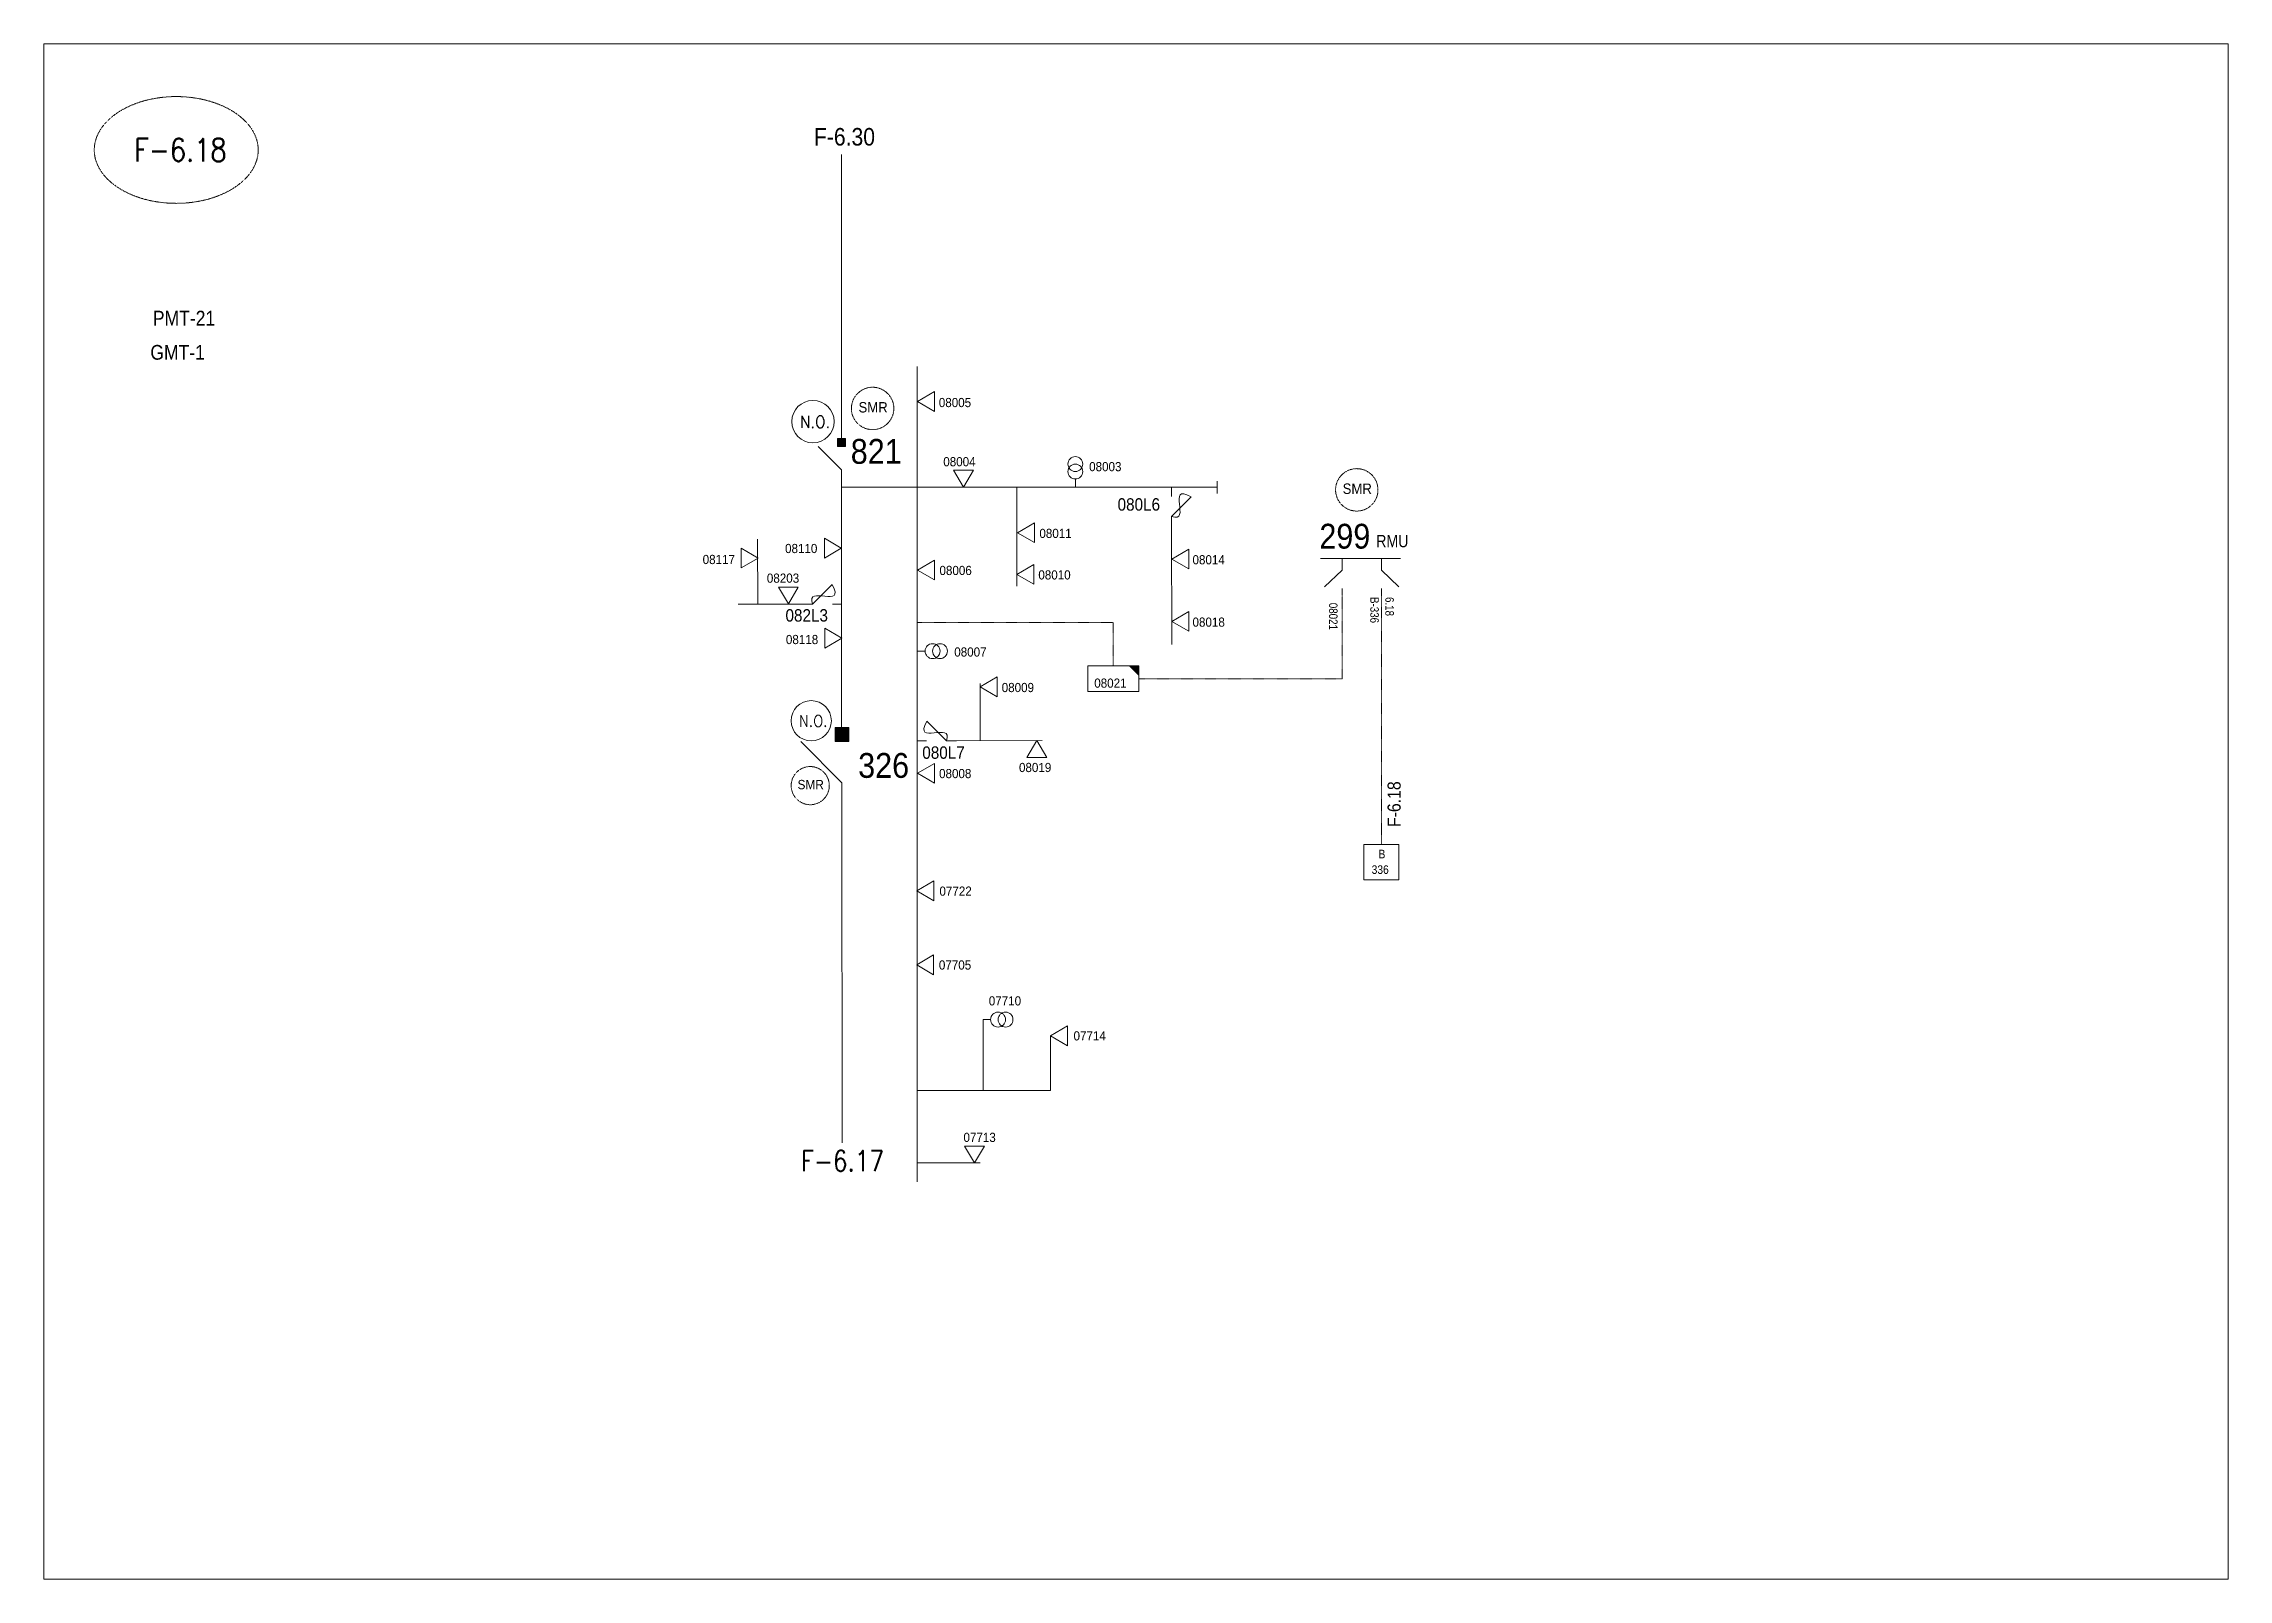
# Model space of a CAD drawing. Header units: metres. Extents: x 65984 to 144644, y -19036 to 23726.
# Drawn here: x 101633 to 102513, y 2128 to 2746 of the extents above; entities that cross this region are included whole.
import ezdxf
from ezdxf.enums import TextEntityAlignment as Align

# ---------------------------------------------------------------- set-up
doc = ezdxf.new("R2010")
doc.units = ezdxf.units.M
doc.header["$MEASUREMENT"] = 0
doc.linetypes.add('DGN Style 3', pattern=[0.013877, 0, -0.013877])
doc.layers.get('0').update_dxf_attribs({"color": 95, "lineweight": 40})
for name, color, linetype, lineweight in [('ABS', 7, 'Continuous', 40), ('ABS NUMBER', 112, 'Continuous', 30), ('d_eos', 111, 'Continuous', 40), ('d_fco', 5, 'Continuous', 40), ('d_fco text', 95, 'Continuous', 40), ('d_oh branch', 94, 'Continuous', 40), ('d_switch', 95, 'Continuous', 40), ('d_tf', 1, 'Continuous', 40), ('d_tf no', 6, 'Continuous', 40), ('d_tf_200', 1, 'Continuous', 40), ('d_ug cable', 95, 'Continuous', 40), ('d_unit sub', 7, 'Continuous', 40), ('fedr no', 95, 'Continuous', 40), ('GRID STATION  04', 7, 'Continuous', 40), ('GRID STATION 01', 7, 'Continuous', 40), ('Level 37', 7, 'Continuous', 0), ('O H MAIN FEEDER', 4, 'Continuous', 100), ('SW N O', 114, 'Continuous', 30)]:
    doc.layers.add(name, color=color, linetype=linetype, lineweight=lineweight)
doc.styles.add('NASKHF', font='naskhf.shx', dxfattribs={"height": 8})
doc.styles.add('Style-Arial', font='arial.ttf')
doc.styles.add('Style-ENGINEERING', font='ENGINEERING.shx')
doc.styles.add('Style-msdefault', font='msdefault.shx')
doc.styles.add('Style-STANDARD', font='STANDARD.shx')

msp = doc.modelspace()

# ---------------------------------------------------------------- texts
at = {"layer": 'ABS NUMBER', "color": 2, "lineweight": 13, "style": 'Style-Arial', "width": 0.88}
for s, p in [('821', (101957.69, 2587.17)), ('326', (101960.68, 2460.69))]:
    msp.add_text(s, height=10, dxfattribs=at).set_placement(p, align=Align.TOP_LEFT)
at = {"layer": 'd_fco text', "color": 18, "linetype": 'Continuous', "lineweight": 13, "style": 'Style-msdefault', "width": 0.92}
msp.add_text('080L6', height=5, rotation=0.039, dxfattribs=at).set_placement((102073.72, 2560.81), align=Align.MIDDLE_CENTER)
msp.add_text('082L3', height=5, rotation=0.039, dxfattribs=at).set_placement((101931.4, 2518.62), align=Align.TOP_LEFT)
at = {"layer": 'd_fco text', "color": 7, "linetype": 'Continuous', "lineweight": 13, "style": 'Style-msdefault', "width": 0.92}
msp.add_text('080L7', height=5, rotation=0.039, dxfattribs=at).set_placement((101986.5, 2463.35), align=Align.TOP_LEFT)
at = {"layer": 'd_switch', "color": 55, "linetype": 'Continuous', "lineweight": 13, "insert": (101942.86, 2712.43), "char_height": 7.0713, "attachment_point": 1, "style": 'NASKHF'}
msp.add_mtext('\\Fmsdefault;\\H1x;\\W0.9;F-6.30\\P', dxfattribs=at)
at = {"layer": 'd_switch', "color": 7, "linetype": 'Continuous', "lineweight": 13, "style": 'NASKHF'}
for s, insert, char_height, attachment_point, rotation in [('\\FENGINEERING;\\H1x;\\W0.857143;08021', (102153.76, 2510.25), 3.43, 3, 270), ('\\pt57.1899;\\Fmsdefault;\\H1x;\\W0.9;F-6.18\\P', (102173.9, 2430.89), 5.2887, 1, 90)]:
    msp.add_mtext(s, dxfattribs=dict(at, insert=insert, char_height=char_height, attachment_point=attachment_point, rotation=rotation))
at = {"layer": 'd_tf no', "color": 1, "linetype": 'Continuous', "lineweight": 40, "style": 'Style-msdefault', "width": 0.945946}
for height, p in [(4.186, (101960.81, 2602.03)), (4.186, (102155.82, 2569.24)), (3.767, (101936.26, 2449.86))]:
    msp.add_text('SMR', height=height, dxfattribs=at).set_placement(p, align=Align.TOP_LEFT)
at = {"layer": 'd_tf no', "color": 18, "linetype": 'Continuous', "lineweight": 13, "style": 'Style-msdefault', "width": 0.945946}
for s, p in [('08005', (101993.16, 2603.7)), ('08004', (101994.96, 2579.87)), ('08003', (102053.71, 2577.88)), ('08011', (102033.67, 2551)), ('08117', (101898.04, 2540.49)), ('08006', (101993.43, 2536.07)), ('08010', (102033.25, 2534.28)), ('08014', (102095.35, 2540.38)), ('08203', (101923.9, 2532.97)), ('08118', (101931.57, 2508.25)), ('08018', (102095.35, 2515.26)), ('08007', (101999.38, 2503.23)), ('08021', (102055.77, 2490.69)), ('08009', (102018.49, 2488.92)), ('08019', (102025.45, 2456.71)), ('08008', (101993.26, 2454.26)), ('07722', (101993.41, 2406.91)), ('07705', (101993.19, 2377.17)), ('07710', (102013.29, 2362.71))]:
    msp.add_text(s, height=3.7, dxfattribs=at).set_placement(p, align=Align.TOP_LEFT)
for s, p in [('08110', (101944.24, 2544.91)), ('07713', (102016.1, 2307.73))]:
    msp.add_text(s, height=3.7, dxfattribs=at).set_placement(p, align=Align.TOP_RIGHT)
msp.add_text('07714', height=3.7, dxfattribs=at).set_placement((102047.43, 2344.92))
at = {"layer": 'fedr no', "color": 6, "linetype": 'Continuous', "lineweight": 13, "style": 'Style-STANDARD', "width": 0.909091}
msp.add_text('F-6.18', height=9.19, dxfattribs=at).set_placement((101687.69, 2703.58), align=Align.MIDDLE_CENTER)
at = {"layer": 'fedr no', "color": 55, "linetype": 'Continuous', "lineweight": 13, "style": 'Style-STANDARD', "width": 0.909091}
msp.add_text('F-6.17', height=8.271, dxfattribs=at).set_placement((101954.35, 2296.4), align=Align.MIDDLE_CENTER)
at = {"layer": 'GRID STATION  04', "color": 18, "linetype": 'Continuous', "lineweight": 13, "style": 'Style-msdefault', "width": 0.888889}
for s, height, p in [('B', 3.47, (102170.27, 2421.72)), ('336', 3.468, (102167.51, 2415.45))]:
    msp.add_text(s, height=height, dxfattribs=at).set_placement(p, align=Align.TOP_LEFT)
at = {"layer": 'GRID STATION 01', "linetype": 'Continuous', "lineweight": 13, "style": 'Style-msdefault', "width": 0.888889}
for s, p in [('PMT-21', (101676.58, 2638.81)), ('GMT-1', (101675.57, 2625.04))]:
    msp.add_text(s, height=5.94, dxfattribs=at).set_placement(p, align=Align.TOP_LEFT)
at = {"layer": 'Level 37', "color": 2, "linetype": 'Continuous', "lineweight": 13, "style": 'Style-Arial', "width": 0.88}
msp.add_text('299', height=10, dxfattribs=at).set_placement((102146.45, 2553.01), align=Align.TOP_LEFT)
at = {"layer": 'Level 37', "color": 2, "linetype": 'Continuous', "lineweight": 13, "style": 'Style-msdefault', "width": 0.854701}
msp.add_text('RMU', height=4.993, dxfattribs=at).set_placement((102175.82, 2546.06), align=Align.MIDDLE_CENTER)
at = {"layer": 'Level 37', "color": 7, "linetype": 'Continuous', "lineweight": 13, "style": 'Style-ENGINEERING', "width": 0.857143}
for s, p in [('B-336', (102170.38, 2523.52)), ('6.18', (102176.45, 2523.52))]:
    msp.add_text(s, height=3.43, rotation=270, dxfattribs=at).set_placement(p, align=Align.TOP_LEFT)

# ---------------------------------------------------------------- blocks, each defined once
blk = doc.blocks.new('TF_8')
at = {"color": 0, "linetype": 'ByBlock', "lineweight": -2}
blk.add_line((6.3, 4.95), (9.9, 1.35), dxfattribs=at)
blk.add_3dface([(-10.1, 4.95), (9.9, 4.95), (9.9, -5.05), (-10.1, -5.05)], dxfattribs=at)
blk = doc.blocks.new('exist.us-1000kva')
at = {"color": 0, "linetype": 'ByBlock', "lineweight": -2, "flags": 128}
blk.add_lwpolyline([(40, 12.9), (32.8, 20), (40, 20)], close=True, dxfattribs=at)
at = {"color": 0, "linetype": 'ByBlock', "lineweight": -2, "extrusion": (0, 0, -1)}
blk.add_solid([(-40, 12.9), (-32.8, 20), (-40, 20)], dxfattribs=at)
at = {"color": 0, "linetype": 'ByBlock', "lineweight": -2, "xscale": 2, "yscale": 2}
blk.add_blockref('TF_8', (20.2, 10.1), dxfattribs=at)
blk = doc.blocks.new('FUSE01')
at = {"color": 0, "linetype": 'ByBlock', "lineweight": -2}
blk.add_line((0, -17.15), (0, -22.55), dxfattribs=at)
at = {"color": 0, "linetype": 'ByBlock', "lineweight": -2, "flags": 128}
blk.add_lwpolyline([(0, 0.05), (0, -5.75), (-11.2, -16.95)], dxfattribs=at)
at = {"color": 0, "linetype": 'ByBlock', "lineweight": -2}
blk.add_open_spline([(-11.2, -16.95), (3.4, -25.35), (-11.6, -1.35), (0, -5.75)], degree=3, dxfattribs=at)
blk = doc.blocks.new('TFU_128')
at = {"layer": 'd_tf_200', "color": 18, "linetype": 'Continuous', "lineweight": 13}
blk.add_line((0, 10), (0, 0), dxfattribs=at)
for centre in [(0, 30), (0, 20)]:
    blk.add_circle(centre, 10, dxfattribs=at)
blk = doc.blocks.new('ABS2_1_1')
at = {"color": 0, "linetype": 'ByBlock', "lineweight": -2, "ltscale": 500}
for q in [(-29900, 43500), (0, 0)]:
    blk.add_line((0, 13600), q, dxfattribs=at)
at = {"color": 0, "linetype": 'ByBlock', "lineweight": -2, "ltscale": 500, "flags": 128}
for points in [[(5000, 43600), (-5000, 43600), (-5000, 53600), (5000, 53600)], [(3791, 49653), (3791, 49653), (3791, 49653)]]:
    blk.add_lwpolyline(points, close=True, dxfattribs=at)
at = {"color": 0, "linetype": 'ByBlock', "lineweight": -2, "ltscale": 500}
for points in [[(5000, 43600), (-5000, 43600), (5000, 53600), (-5000, 53600)], [(3791, 49653), (3791, 49653), (3791, 49653)]]:
    blk.add_solid(points, dxfattribs=at)
blk = doc.blocks.new('*U893')
at = {"layer": 'SW N O', "color": 3, "lineweight": 13}
blk.add_circle((0, 0), 16.8, dxfattribs=at)
at = {"layer": 'SW N O', "color": 3, "lineweight": 13, "style": 'Style-STANDARD'}
blk.add_text('N.O.', height=9.6, dxfattribs=at).set_placement((1.7, -0.2), align=Align.MIDDLE_CENTER)
blk = doc.blocks.new('TRA1_1069')
at = {"layer": 'd_tf', "color": 18, "linetype": 'Continuous', "lineweight": 13, "ltscale": 0.000374116, "extrusion": (0, 0, -1), "flags": 128}
blk.add_lwpolyline([(-10, -17), (0, 0), (10, -17)], close=True, dxfattribs=at)
blk = doc.blocks.new('TRA1_1068')
at = {"layer": 'd_tf', "color": 18, "linetype": 'Continuous', "lineweight": 13, "ltscale": 0.000374116, "xscale": 1.000046564039523, "yscale": 1.000046564039523, "zscale": 1.000046564039523, "rotation": 180}
blk.add_blockref('TRA1_1069', (0, 0), dxfattribs=at)
blk = doc.blocks.new('TRA1_1071')
at = {"layer": 'd_tf', "color": 18, "linetype": 'Continuous', "lineweight": 13, "ltscale": 0.000374116, "flags": 128}
blk.add_lwpolyline([(10, -17), (0, 0), (-10, -17)], close=True, dxfattribs=at)
blk = doc.blocks.new('TRA1_1070')
at = {"layer": 'd_tf', "color": 18, "linetype": 'Continuous', "lineweight": 13, "ltscale": 0.000374116, "xscale": 1.000046564039523, "yscale": 1.000046564039523, "zscale": 1.000046564039523, "rotation": 180}
blk.add_blockref('TRA1_1071', (0, 0), dxfattribs=at)
blk = doc.blocks.new('TRA1_1073')
at = {"layer": 'd_tf', "color": 18, "linetype": 'Continuous', "lineweight": 13, "ltscale": 0.000351504, "flags": 128}
blk.add_lwpolyline([(10, -17), (0, 0), (-10, -17)], close=True, dxfattribs=at)
blk = doc.blocks.new('TRA1_1072')
at = {"layer": 'd_tf', "color": 18, "linetype": 'Continuous', "lineweight": 13, "ltscale": 0.000351504, "xscale": 1.000046564039523, "yscale": 1.000046564039523, "zscale": 1.000046564039523, "rotation": 180}
blk.add_blockref('TRA1_1073', (0, 0), dxfattribs=at)
blk = doc.blocks.new('TRA1_1075')
at = {"layer": 'd_tf', "color": 18, "linetype": 'Continuous', "lineweight": 13, "ltscale": 0.000351504, "extrusion": (0, 0, -1), "flags": 128}
blk.add_lwpolyline([(-10, -17), (0, 0), (10, -17)], close=True, dxfattribs=at)
blk = doc.blocks.new('TRA1_1074')
at = {"layer": 'd_tf', "color": 18, "linetype": 'Continuous', "lineweight": 13, "ltscale": 0.000351504, "xscale": 1.000046564039522, "yscale": 1.000046564039522, "zscale": 1.000046564039522, "rotation": 180}
blk.add_blockref('TRA1_1075', (0, 0), dxfattribs=at)

# ---------------------------------------------------------------- linework, layer by layer
at = {"layer": 'd_eos', "color": 2, "linetype": 'Continuous', "lineweight": 13, "ltscale": 0.638341}
for p, q in [((102179.18, 2539.05), (102146.85, 2539.04)), ((102155.58, 2534.4), (102148.57, 2527.6)), ((102155.58, 2539.05), (102155.58, 2534.4)), ((102171.43, 2539.04), (102171.43, 2534.4)), ((102171.43, 2534.4), (102178.44, 2527.6)), ((102155.58, 2526.95), (102155.58, 2524.13)), ((102171.43, 2526.95), (102171.43, 2524.13))]:
    msp.add_line(p, q, dxfattribs=at)
at = {"layer": 'd_oh branch', "color": 18, "linetype": 'Continuous', "lineweight": 13}
for p, q in [((101984.48, 2616.38), (101984.48, 2567.77)), ((102105.27, 2567.77), (101998.27, 2567.77)), ((102024.54, 2567.82), (102024.56, 2527.88)), ((102086.95, 2551.92), (102086.98, 2504.44)), ((101920.2, 2520.65), (101920.18, 2546.86)), ((101941.04, 2520.67), (101912.35, 2520.65)), ((101984.48, 2509.99), (101984.48, 2287.95)), ((102009.84, 2465.67), (102009.81, 2488.71)), ((101998.3, 2465.66), (102034.79, 2465.69)), ((102011.09, 2324.76), (102011.04, 2353.33)), ((102038.19, 2324.77), (102038.17, 2346.74)), ((101984.52, 2324.74), (102038.19, 2324.77)), ((101984.48, 2295.57), (102009.79, 2295.57))]:
    msp.add_line(p, q, dxfattribs=at)
at = {"layer": 'd_oh branch', "color": 18, "linetype": 'Continuous', "lineweight": 13, "flags": 128}
msp.add_lwpolyline([(102105.27, 2567.74), (102105.27, 2570.24), (102105.27, 2565.25)], dxfattribs=at)
at = {"layer": 'd_ug cable', "color": 18, "linetype": 'DGN Style 3', "lineweight": 13, "flags": 128}
for points in [[(102073.71, 2490.63), (102155.58, 2490.63), (102155.58, 2524.13)], [(102171.43, 2423.8), (102171.43, 2524.13)], [(102063.45, 2495.76), (102063.45, 2513.23), (101984.48, 2513.23)]]:
    msp.add_lwpolyline(points, dxfattribs=at)
at = {"layer": 'd_ug cable', "color": 2, "linetype": 'DGN Style 3', "lineweight": 13}
for centre, radius in [((101966.49, 2599.47), 8.54), ((102161.51, 2566.68), 8.54), ((101941.37, 2447.55), 7.69)]:
    msp.add_circle(centre, radius, dxfattribs=at)
at = {"layer": 'fedr no', "color": 82, "linetype": 'DGN Style 3', "lineweight": 13, "true_color": 0x1dc70e}
msp.add_ellipse((101686, 2703.58), major_axis=(33.02, 0), ratio=0.651175, dxfattribs=at)
at = {"layer": 'GRID STATION  04', "color": 18, "linetype": 'Continuous', "lineweight": 13, "ltscale": 0.39177, "flags": 128}
msp.add_lwpolyline([(102164.36, 2409.64), (102164.36, 2423.8), (102178.51, 2423.8), (102178.51, 2409.64)], close=True, dxfattribs=at)
at = {"layer": 'O H MAIN FEEDER', "color": 5, "lineweight": 13, "ltscale": 0.426762}
msp.add_line((101953.99, 2587.3), (101953.99, 2701.77), dxfattribs=at)
at = {"layer": 'O H MAIN FEEDER', "color": 18, "lineweight": 13, "ltscale": 0.426762}
for p, q in [((101953.99, 2470.91), (101953.99, 2570.39)), ((101998.27, 2567.77), (101953.99, 2567.77)), ((101984.48, 2567.77), (101984.48, 2509.99))]:
    msp.add_line(p, q, dxfattribs=at)
at = {"layer": 'O H MAIN FEEDER', "color": 22, "lineweight": 13, "ltscale": 0.426762}
msp.add_line((101954.14, 2441.12), (101954.19, 2303.72), dxfattribs=at)
at = {"layer": 'O H MAIN FEEDER', "color": 140, "linetype": 'Continuous', "lineweight": 13, "flags": 128}
msp.add_lwpolyline([(101632.61, 2746.38), (102512.56, 2746.38), (102512.56, 2127.88), (101632.61, 2127.88)], close=True, dxfattribs=at)

# ---------------------------------------------------------------- block references
at = {"layer": 'ABS', "color": 2, "linetype": 'Continuous', "lineweight": 13, "ltscale": 0.590464, "xscale": 0.0003155434950500289, "yscale": 0.0003155434950500289, "zscale": 0.0003680335276451397, "rotation": 359.9999999999998}
msp.add_blockref('ABS2_1_1', (101953.99, 2570.39), dxfattribs=at)
at = {"layer": 'ABS', "color": 2, "linetype": 'Continuous', "lineweight": 13, "ltscale": 0.829472, "xscale": 0.000555747191877611, "yscale": 0.000555747191877611, "zscale": 0.0003680335276451397, "rotation": 359.9999999999998}
msp.add_blockref('ABS2_1_1', (101954.14, 2441.12), dxfattribs=at)
at = {"layer": 'd_fco', "color": 18, "linetype": 'Continuous', "lineweight": 13, "xscale": 0.7, "zscale": 0.2499179648993302}
for p, yscale, rotation in [((102086.95, 2551.96), 0.7, 180), ((101938.28, 2520.68), -0.7, 270)]:
    msp.add_blockref('FUSE01', p, dxfattribs=dict(at, yscale=yscale, rotation=rotation))
at = {"layer": 'd_fco', "color": 7, "linetype": 'Continuous', "lineweight": 13, "xscale": 0.7, "yscale": 0.7, "zscale": 0.2499179648993302, "rotation": 269.9999999999999}
msp.add_blockref('FUSE01', (102000.26, 2465.65), dxfattribs=at)
at = {"layer": 'd_tf', "color": 18, "linetype": 'Continuous', "lineweight": 13, "ltscale": 0.000374116, "xscale": 0.4, "yscale": 0.4, "zscale": 0.4}
for name, p, rotation in [('TRA1_1070', (101984.59, 2602.27), 270), ('TRA1_1070', (102003.09, 2567.79), 359.9999999999999), ('TRA1_1070', (102024.91, 2549.42), 270), ('TRA1_1068', (101920.33, 2539.23), 89.99999999999997), ('TRA1_1068', (101953.85, 2543.18), 89.99999999999997), ('TRA1_1070', (101984.57, 2534.39), 270), ('TRA1_1068', (101932.57, 2520.73), 359.9999999999999), ('TRA1_1068', (101954.06, 2506.97), 89.99999999999997), ('TRA1_1070', (102009.8, 2487.36), 270), ('TRA1_1070', (102032.64, 2465.7), 180), ('TRA1_1070', (101984.57, 2452.52), 270), ('TRA1_1070', (101984.32, 2405.19), 270), ('TRA1_1070', (101984.25, 2375.35), 270), ('TRA1_1070', (102007.54, 2295.57), 359.9999999999999)]:
    msp.add_blockref(name, p, dxfattribs=dict(at, rotation=rotation))
at = {"layer": 'd_tf', "color": 18, "linetype": 'Continuous', "lineweight": 13, "ltscale": 0.000374116, "extrusion": (0, 0, -1), "xscale": 0.4, "yscale": 0.4, "zscale": 0.4, "rotation": 90.0000000000001}
msp.add_blockref('TRA1_1068', (-102024.58, 2532.64), dxfattribs=at)
at = {"layer": 'd_tf', "color": 18, "linetype": 'Continuous', "lineweight": 13, "ltscale": 0.000351504, "xscale": 0.4, "yscale": 0.4, "zscale": 0.4, "rotation": 270}
for p in [(102087.01, 2538.82), (102087.01, 2513.7)]:
    msp.add_blockref('TRA1_1072', p, dxfattribs=at)
at = {"layer": 'd_tf', "color": 18, "linetype": 'Continuous', "lineweight": 13, "ltscale": 0.000351504, "extrusion": (0, 0, -1), "xscale": 0.4, "yscale": 0.4, "zscale": 0.4, "rotation": 89.99999999999997}
msp.add_blockref('TRA1_1074', (-102038.21, 2346.74), dxfattribs=at)
at = {"layer": 'd_tf_200', "color": 18, "linetype": 'Continuous', "lineweight": 13}
for p, xscale, yscale, zscale, rotation in [((102048.16, 2568.06), 0.3, 0.3, 0.3, 359.9999999999999), ((101984.64, 2501.72), 0.2999999999999999, 0.2999999999999999, 0.2999999999999999, 269.9999999999998)]:
    msp.add_blockref('TFU_128', p, dxfattribs=dict(at, xscale=xscale, yscale=yscale, zscale=zscale, rotation=rotation))
at = {"layer": 'd_tf_200', "color": 18, "linetype": 'Continuous', "lineweight": 13, "extrusion": (0, 0, -1), "xscale": 0.3, "yscale": 0.3, "zscale": 0.3, "rotation": 89.99999999999987}
msp.add_blockref('TFU_128', (-102011.04, 2353.33), dxfattribs=at)
at = {"layer": 'd_unit sub', "color": 18, "linetype": 'Continuous', "lineweight": 13, "xscale": 0.513187992560043, "yscale": 0.513187992560043, "zscale": 0.4841668605426693}
msp.add_blockref('exist.us-1000kva', (102053.18, 2485.49), dxfattribs=at)
at = {"layer": 'SW N O', "color": 3, "lineweight": 13}
for p, xscale, yscale, zscale in [((101942.45, 2594.17), 0.5082136528595729, 0.5082136528595729, 0.5082136528595729), ((101941.77, 2473.68), 0.482697935979255, 0.482697935979255, 0.482697935979255)]:
    msp.add_blockref('*U893', p, dxfattribs=dict(at, xscale=xscale, yscale=yscale, zscale=zscale))

msp.set_redraw_order([(e.dxf.handle, doc.entitydb.next_handle()) for e in msp.query("TEXT MTEXT ATTDEF DIMENSION ARC_DIMENSION")])  # texts and dimensions are drawn at this point

doc.saveas('drawing.dxf')
